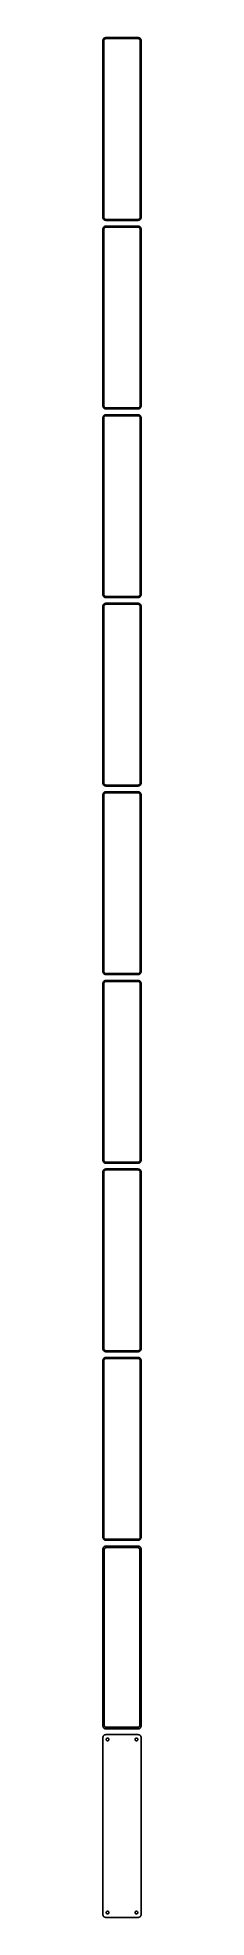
# Model space of a CAD drawing. Header units: metres. Extents: x -30 to 30, y 2798 to 5728.
import ezdxf

# ---------------------------------------------------------------- set-up
doc = ezdxf.new("R2010")
doc.units = ezdxf.units.M

msp = doc.modelspace()

# ---------------------------------------------------------------- linework, layer by layer
for p, q in [((-29.9606, 5724.13), (-30, 5723.5)), ((-30, 5723.5), (-30, 5448.5)), ((-29.8429, 5724.74), (-29.9606, 5724.13)), ((-29.6489, 5725.34), (-29.8429, 5724.74)), ((-29.3815, 5725.91), (-29.6489, 5725.34)), ((-29.0451, 5726.44), (-29.3815, 5725.91)), ((-28.6448, 5726.92), (-29.0451, 5726.44)), ((-28.1871, 5727.35), (-28.6448, 5726.92)), ((-28.5, 5723), (-28.4684, 5723.5)), ((-28.5, 5449), (-28.5, 5723)), ((-28.4684, 5723.5), (-28.3743, 5723.99)), ((-28.3743, 5723.99), (-28.2191, 5724.47)), ((-28.2191, 5724.47), (-28.0052, 5724.93)), ((-27.6791, 5727.72), (-28.1871, 5727.35)), ((-28.0052, 5724.93), (-27.7361, 5725.35)), ((-27.7361, 5725.35), (-27.4159, 5725.74)), ((-27.1289, 5728.02), (-27.6791, 5727.72)), ((-27.4159, 5725.74), (-27.0497, 5726.08)), ((-26.5451, 5728.26), (-27.1289, 5728.02)), ((-27.0497, 5726.08), (-26.6433, 5726.38)), ((-26.6433, 5726.38), (-26.2031, 5726.62)), ((-25.9369, 5728.41), (-26.5451, 5728.26)), ((-26.2031, 5726.62), (-25.7361, 5726.8)), ((-25.3139, 5728.49), (-25.9369, 5728.41)), ((-25.7361, 5726.8), (-25.2495, 5726.93)), ((25.3139, 5728.49), (-25.3139, 5728.49)), ((-25.2495, 5726.93), (-24.7512, 5726.99)), ((-24.7512, 5726.99), (24.7512, 5726.99)), ((24.7512, 5726.99), (25.2495, 5726.93)), ((25.2495, 5726.93), (25.7361, 5726.8)), ((25.9369, 5728.41), (25.3139, 5728.49)), ((25.7361, 5726.8), (26.2031, 5726.62)), ((26.5451, 5728.26), (25.9369, 5728.41)), ((26.2031, 5726.62), (26.6433, 5726.38)), ((27.1289, 5728.02), (26.5451, 5728.26)), ((26.6433, 5726.38), (27.0497, 5726.08)), ((27.0497, 5726.08), (27.4159, 5725.74)), ((27.6791, 5727.72), (27.1289, 5728.02)), ((27.4159, 5725.74), (27.7361, 5725.35)), ((28.1871, 5727.35), (27.6791, 5727.72)), ((27.7361, 5725.35), (28.0052, 5724.93)), ((28.0052, 5724.93), (28.2191, 5724.47)), ((28.6448, 5726.92), (28.1871, 5727.35)), ((28.2191, 5724.47), (28.3743, 5723.99)), ((28.3743, 5723.99), (28.4684, 5723.5)), ((28.4684, 5723.5), (28.5, 5723)), ((28.5, 5723), (28.5, 5449)), ((29.0451, 5726.44), (28.6448, 5726.92)), ((29.3815, 5725.91), (29.0451, 5726.44)), ((29.6489, 5725.34), (29.3815, 5725.91)), ((29.8429, 5724.74), (29.6489, 5725.34)), ((29.9606, 5724.13), (29.8429, 5724.74)), ((30, 5723.5), (29.9606, 5724.13)), ((30, 5448.5), (30, 5723.5)), ((-30, 5448.5), (-29.9606, 5447.87)), ((-29.9606, 5430.13), (-30, 5429.5)), ((-30, 5429.5), (-30, 5154.5)), ((-29.9606, 5447.87), (-29.8429, 5447.26)), ((-29.8429, 5430.74), (-29.9606, 5430.13)), ((-29.8429, 5447.26), (-29.6489, 5446.66)), ((-29.6489, 5431.34), (-29.8429, 5430.74)), ((-29.6489, 5446.66), (-29.3815, 5446.09)), ((-29.3815, 5431.91), (-29.6489, 5431.34)), ((-29.3815, 5446.09), (-29.0451, 5445.56)), ((-29.0451, 5432.44), (-29.3815, 5431.91)), ((-29.0451, 5445.56), (-28.6448, 5445.08)), ((-28.6448, 5432.92), (-29.0451, 5432.44)), ((-28.6448, 5445.08), (-28.1871, 5444.65)), ((-28.1871, 5433.35), (-28.6448, 5432.92)), ((-28.4684, 5448.5), (-28.5, 5449)), ((-28.5, 5429), (-28.4684, 5429.5)), ((-28.5, 5155), (-28.5, 5429)), ((-28.3743, 5448.01), (-28.4684, 5448.5)), ((-28.4684, 5429.5), (-28.3743, 5429.99)), ((-28.2191, 5447.53), (-28.3743, 5448.01)), ((-28.3743, 5429.99), (-28.2191, 5430.47)), ((-28.0052, 5447.07), (-28.2191, 5447.53)), ((-28.2191, 5430.47), (-28.0052, 5430.93)), ((-28.1871, 5444.65), (-27.6791, 5444.28)), ((-27.6791, 5433.72), (-28.1871, 5433.35)), ((-27.7361, 5446.65), (-28.0052, 5447.07)), ((-28.0052, 5430.93), (-27.7361, 5431.35)), ((-27.4159, 5446.26), (-27.7361, 5446.65)), ((-27.7361, 5431.35), (-27.4159, 5431.74)), ((-27.6791, 5444.28), (-27.1289, 5443.98)), ((-27.1289, 5434.02), (-27.6791, 5433.72)), ((-27.0497, 5445.92), (-27.4159, 5446.26)), ((-27.4159, 5431.74), (-27.0497, 5432.08)), ((-27.1289, 5443.98), (-26.5451, 5443.74)), ((-26.5451, 5434.26), (-27.1289, 5434.02)), ((-26.6433, 5445.62), (-27.0497, 5445.92)), ((-27.0497, 5432.08), (-26.6433, 5432.38)), ((-26.2031, 5445.38), (-26.6433, 5445.62)), ((-26.6433, 5432.38), (-26.2031, 5432.62)), ((-26.5451, 5443.74), (-25.9369, 5443.59)), ((-25.9369, 5434.41), (-26.5451, 5434.26)), ((-25.7361, 5445.2), (-26.2031, 5445.38)), ((-26.2031, 5432.62), (-25.7361, 5432.8)), ((-25.9369, 5443.59), (-25.3139, 5443.51)), ((-25.3139, 5434.49), (-25.9369, 5434.41)), ((-25.2495, 5445.07), (-25.7361, 5445.2)), ((-25.7361, 5432.8), (-25.2495, 5432.93)), ((-25.3139, 5443.51), (25.3139, 5443.51)), ((25.3139, 5434.49), (-25.3139, 5434.49)), ((-24.7512, 5445.01), (-25.2495, 5445.07)), ((-25.2495, 5432.93), (-24.7512, 5432.99)), ((24.7512, 5445.01), (-24.7512, 5445.01)), ((-24.7512, 5432.99), (24.7512, 5432.99)), ((25.2495, 5445.07), (24.7512, 5445.01)), ((24.7512, 5432.99), (25.2495, 5432.93)), ((25.7361, 5445.2), (25.2495, 5445.07)), ((25.2495, 5432.93), (25.7361, 5432.8)), ((25.3139, 5443.51), (25.9369, 5443.59)), ((25.9369, 5434.41), (25.3139, 5434.49)), ((26.2031, 5445.38), (25.7361, 5445.2)), ((25.7361, 5432.8), (26.2031, 5432.62)), ((25.9369, 5443.59), (26.5451, 5443.74)), ((26.5451, 5434.26), (25.9369, 5434.41)), ((26.6433, 5445.62), (26.2031, 5445.38)), ((26.2031, 5432.62), (26.6433, 5432.38)), ((26.5451, 5443.74), (27.1289, 5443.98)), ((27.1289, 5434.02), (26.5451, 5434.26)), ((27.0497, 5445.92), (26.6433, 5445.62)), ((26.6433, 5432.38), (27.0497, 5432.08)), ((27.4159, 5446.26), (27.0497, 5445.92)), ((27.0497, 5432.08), (27.4159, 5431.74)), ((27.1289, 5443.98), (27.6791, 5444.28)), ((27.6791, 5433.72), (27.1289, 5434.02)), ((27.7361, 5446.65), (27.4159, 5446.26)), ((27.4159, 5431.74), (27.7361, 5431.35)), ((27.6791, 5444.28), (28.1871, 5444.65)), ((28.1871, 5433.35), (27.6791, 5433.72)), ((28.0052, 5447.07), (27.7361, 5446.65)), ((27.7361, 5431.35), (28.0052, 5430.93)), ((28.2191, 5447.53), (28.0052, 5447.07)), ((28.0052, 5430.93), (28.2191, 5430.47)), ((28.1871, 5444.65), (28.6448, 5445.08)), ((28.6448, 5432.92), (28.1871, 5433.35)), ((28.3743, 5448.01), (28.2191, 5447.53)), ((28.2191, 5430.47), (28.3743, 5429.99)), ((28.4684, 5448.5), (28.3743, 5448.01)), ((28.3743, 5429.99), (28.4684, 5429.5)), ((28.5, 5449), (28.4684, 5448.5)), ((28.4684, 5429.5), (28.5, 5429)), ((28.5, 5429), (28.5, 5155)), ((28.6448, 5445.08), (29.0451, 5445.56)), ((29.0451, 5432.44), (28.6448, 5432.92)), ((29.0451, 5445.56), (29.3815, 5446.09)), ((29.3815, 5431.91), (29.0451, 5432.44)), ((29.3815, 5446.09), (29.6489, 5446.66)), ((29.6489, 5431.34), (29.3815, 5431.91)), ((29.6489, 5446.66), (29.8429, 5447.26)), ((29.8429, 5430.74), (29.6489, 5431.34)), ((29.8429, 5447.26), (29.9606, 5447.87)), ((29.9606, 5430.13), (29.8429, 5430.74)), ((29.9606, 5447.87), (30, 5448.5)), ((30, 5429.5), (29.9606, 5430.13)), ((30, 5154.5), (30, 5429.5)), ((-30, 5154.5), (-29.9606, 5153.87)), ((-29.9606, 5136.13), (-30, 5135.5)), ((-30, 5135.5), (-30, 4860.5)), ((-29.9606, 5153.87), (-29.8429, 5153.26)), ((-29.8429, 5136.74), (-29.9606, 5136.13)), ((-29.8429, 5153.26), (-29.6489, 5152.66)), ((-29.6489, 5137.34), (-29.8429, 5136.74)), ((-29.6489, 5152.66), (-29.3815, 5152.09)), ((-29.3815, 5137.91), (-29.6489, 5137.34)), ((-29.3815, 5152.09), (-29.0451, 5151.56)), ((-29.0451, 5138.44), (-29.3815, 5137.91)), ((-29.0451, 5151.56), (-28.6448, 5151.08)), ((-28.6448, 5138.92), (-29.0451, 5138.44)), ((-28.6448, 5151.08), (-28.1871, 5150.65)), ((-28.1871, 5139.35), (-28.6448, 5138.92)), ((-28.4684, 5154.5), (-28.5, 5155)), ((-28.5, 5135), (-28.4684, 5135.5)), ((-28.5, 4861), (-28.5, 5135)), ((-28.3743, 5154.01), (-28.4684, 5154.5)), ((-28.4684, 5135.5), (-28.3743, 5135.99)), ((-28.2191, 5153.53), (-28.3743, 5154.01)), ((-28.3743, 5135.99), (-28.2191, 5136.47)), ((-28.0052, 5153.07), (-28.2191, 5153.53)), ((-28.2191, 5136.47), (-28.0052, 5136.93)), ((-28.1871, 5150.65), (-27.6791, 5150.28)), ((-27.6791, 5139.72), (-28.1871, 5139.35)), ((-27.7361, 5152.65), (-28.0052, 5153.07)), ((-28.0052, 5136.93), (-27.7361, 5137.35)), ((-27.4159, 5152.26), (-27.7361, 5152.65)), ((-27.7361, 5137.35), (-27.4159, 5137.74)), ((-27.6791, 5150.28), (-27.1289, 5149.98)), ((-27.1289, 5140.02), (-27.6791, 5139.72)), ((-27.0497, 5151.92), (-27.4159, 5152.26)), ((-27.4159, 5137.74), (-27.0497, 5138.08)), ((-27.1289, 5149.98), (-26.5451, 5149.74)), ((-26.5451, 5140.26), (-27.1289, 5140.02)), ((-26.6433, 5151.62), (-27.0497, 5151.92)), ((-27.0497, 5138.08), (-26.6433, 5138.38)), ((-26.2031, 5151.38), (-26.6433, 5151.62)), ((-26.6433, 5138.38), (-26.2031, 5138.62)), ((-26.5451, 5149.74), (-25.9369, 5149.59)), ((-25.9369, 5140.41), (-26.5451, 5140.26)), ((-25.7361, 5151.2), (-26.2031, 5151.38)), ((-26.2031, 5138.62), (-25.7361, 5138.8)), ((-25.9369, 5149.59), (-25.3139, 5149.51)), ((-25.3139, 5140.49), (-25.9369, 5140.41)), ((-25.2495, 5151.07), (-25.7361, 5151.2)), ((-25.7361, 5138.8), (-25.2495, 5138.93)), ((-25.3139, 5149.51), (25.3139, 5149.51)), ((25.3139, 5140.49), (-25.3139, 5140.49)), ((-24.7512, 5151.01), (-25.2495, 5151.07)), ((-25.2495, 5138.93), (-24.7512, 5138.99)), ((24.7512, 5151.01), (-24.7512, 5151.01)), ((-24.7512, 5138.99), (24.7512, 5138.99)), ((25.2495, 5151.07), (24.7512, 5151.01)), ((24.7512, 5138.99), (25.2495, 5138.93)), ((25.7361, 5151.2), (25.2495, 5151.07)), ((25.2495, 5138.93), (25.7361, 5138.8)), ((25.3139, 5149.51), (25.9369, 5149.59)), ((25.9369, 5140.41), (25.3139, 5140.49)), ((26.2031, 5151.38), (25.7361, 5151.2)), ((25.7361, 5138.8), (26.2031, 5138.62)), ((25.9369, 5149.59), (26.5451, 5149.74)), ((26.5451, 5140.26), (25.9369, 5140.41)), ((26.6433, 5151.62), (26.2031, 5151.38)), ((26.2031, 5138.62), (26.6433, 5138.38)), ((26.5451, 5149.74), (27.1289, 5149.98)), ((27.1289, 5140.02), (26.5451, 5140.26)), ((27.0497, 5151.92), (26.6433, 5151.62)), ((26.6433, 5138.38), (27.0497, 5138.08)), ((27.4159, 5152.26), (27.0497, 5151.92)), ((27.0497, 5138.08), (27.4159, 5137.74)), ((27.1289, 5149.98), (27.6791, 5150.28)), ((27.6791, 5139.72), (27.1289, 5140.02)), ((27.7361, 5152.65), (27.4159, 5152.26)), ((27.4159, 5137.74), (27.7361, 5137.35)), ((27.6791, 5150.28), (28.1871, 5150.65)), ((28.1871, 5139.35), (27.6791, 5139.72)), ((28.0052, 5153.07), (27.7361, 5152.65)), ((27.7361, 5137.35), (28.0052, 5136.93)), ((28.2191, 5153.53), (28.0052, 5153.07)), ((28.0052, 5136.93), (28.2191, 5136.47)), ((28.1871, 5150.65), (28.6448, 5151.08)), ((28.6448, 5138.92), (28.1871, 5139.35)), ((28.3743, 5154.01), (28.2191, 5153.53)), ((28.2191, 5136.47), (28.3743, 5135.99)), ((28.4684, 5154.5), (28.3743, 5154.01)), ((28.3743, 5135.99), (28.4684, 5135.5)), ((28.5, 5155), (28.4684, 5154.5)), ((28.4684, 5135.5), (28.5, 5135)), ((28.5, 5135), (28.5, 4861)), ((28.6448, 5151.08), (29.0451, 5151.56)), ((29.0451, 5138.44), (28.6448, 5138.92)), ((29.0451, 5151.56), (29.3815, 5152.09)), ((29.3815, 5137.91), (29.0451, 5138.44)), ((29.3815, 5152.09), (29.6489, 5152.66)), ((29.6489, 5137.34), (29.3815, 5137.91)), ((29.6489, 5152.66), (29.8429, 5153.26)), ((29.8429, 5136.74), (29.6489, 5137.34)), ((29.8429, 5153.26), (29.9606, 5153.87)), ((29.9606, 5136.13), (29.8429, 5136.74)), ((29.9606, 5153.87), (30, 5154.5)), ((30, 5135.5), (29.9606, 5136.13)), ((30, 4860.5), (30, 5135.5)), ((-30, 4860.5), (-29.9606, 4859.87)), ((-29.9606, 4842.13), (-30, 4841.5)), ((-30, 4841.5), (-30, 4566.5)), ((-29.9606, 4859.87), (-29.8429, 4859.26)), ((-29.8429, 4842.74), (-29.9606, 4842.13)), ((-29.8429, 4859.26), (-29.6489, 4858.66)), ((-29.6489, 4843.34), (-29.8429, 4842.74)), ((-29.6489, 4858.66), (-29.3815, 4858.09)), ((-29.3815, 4843.91), (-29.6489, 4843.34)), ((-29.3815, 4858.09), (-29.0451, 4857.56)), ((-29.0451, 4844.44), (-29.3815, 4843.91)), ((-29.0451, 4857.56), (-28.6448, 4857.08)), ((-28.6448, 4844.92), (-29.0451, 4844.44)), ((-28.6448, 4857.08), (-28.1871, 4856.65)), ((-28.1871, 4845.35), (-28.6448, 4844.92)), ((-28.4684, 4860.5), (-28.5, 4861)), ((-28.5, 4841), (-28.4684, 4841.5)), ((-28.5, 4567), (-28.5, 4841)), ((-28.3743, 4860.01), (-28.4684, 4860.5)), ((-28.4684, 4841.5), (-28.3743, 4841.99)), ((-28.2191, 4859.53), (-28.3743, 4860.01)), ((-28.3743, 4841.99), (-28.2191, 4842.47)), ((-28.0052, 4859.07), (-28.2191, 4859.53)), ((-28.2191, 4842.47), (-28.0052, 4842.93)), ((-28.1871, 4856.65), (-27.6791, 4856.28)), ((-27.6791, 4845.72), (-28.1871, 4845.35)), ((-27.7361, 4858.65), (-28.0052, 4859.07)), ((-28.0052, 4842.93), (-27.7361, 4843.35)), ((-27.4159, 4858.26), (-27.7361, 4858.65)), ((-27.7361, 4843.35), (-27.4159, 4843.74)), ((-27.6791, 4856.28), (-27.1289, 4855.98)), ((-27.1289, 4846.02), (-27.6791, 4845.72)), ((-27.0497, 4857.92), (-27.4159, 4858.26)), ((-27.4159, 4843.74), (-27.0497, 4844.08)), ((-27.1289, 4855.98), (-26.5451, 4855.74)), ((-26.5451, 4846.26), (-27.1289, 4846.02)), ((-26.6433, 4857.62), (-27.0497, 4857.92)), ((-27.0497, 4844.08), (-26.6433, 4844.38)), ((-26.2031, 4857.38), (-26.6433, 4857.62)), ((-26.6433, 4844.38), (-26.2031, 4844.62)), ((-26.5451, 4855.74), (-25.9369, 4855.59)), ((-25.9369, 4846.41), (-26.5451, 4846.26)), ((-25.7361, 4857.2), (-26.2031, 4857.38)), ((-26.2031, 4844.62), (-25.7361, 4844.8)), ((-25.9369, 4855.59), (-25.3139, 4855.51)), ((-25.3139, 4846.49), (-25.9369, 4846.41)), ((-25.2495, 4857.07), (-25.7361, 4857.2)), ((-25.7361, 4844.8), (-25.2495, 4844.93)), ((-25.3139, 4855.51), (25.3139, 4855.51)), ((25.3139, 4846.49), (-25.3139, 4846.49)), ((-24.7512, 4857.01), (-25.2495, 4857.07)), ((-25.2495, 4844.93), (-24.7512, 4844.99)), ((24.7512, 4857.01), (-24.7512, 4857.01)), ((-24.7512, 4844.99), (24.7512, 4844.99)), ((25.2495, 4857.07), (24.7512, 4857.01)), ((24.7512, 4844.99), (25.2495, 4844.93)), ((25.7361, 4857.2), (25.2495, 4857.07)), ((25.2495, 4844.93), (25.7361, 4844.8)), ((25.3139, 4855.51), (25.9369, 4855.59)), ((25.9369, 4846.41), (25.3139, 4846.49)), ((26.2031, 4857.38), (25.7361, 4857.2)), ((25.7361, 4844.8), (26.2031, 4844.62)), ((25.9369, 4855.59), (26.5451, 4855.74)), ((26.5451, 4846.26), (25.9369, 4846.41)), ((26.6433, 4857.62), (26.2031, 4857.38)), ((26.2031, 4844.62), (26.6433, 4844.38)), ((26.5451, 4855.74), (27.1289, 4855.98)), ((27.1289, 4846.02), (26.5451, 4846.26)), ((27.0497, 4857.92), (26.6433, 4857.62)), ((26.6433, 4844.38), (27.0497, 4844.08)), ((27.4159, 4858.26), (27.0497, 4857.92)), ((27.0497, 4844.08), (27.4159, 4843.74)), ((27.1289, 4855.98), (27.6791, 4856.28)), ((27.6791, 4845.72), (27.1289, 4846.02)), ((27.7361, 4858.65), (27.4159, 4858.26)), ((27.4159, 4843.74), (27.7361, 4843.35)), ((27.6791, 4856.28), (28.1871, 4856.65)), ((28.1871, 4845.35), (27.6791, 4845.72)), ((28.0052, 4859.07), (27.7361, 4858.65)), ((27.7361, 4843.35), (28.0052, 4842.93)), ((28.2191, 4859.53), (28.0052, 4859.07)), ((28.0052, 4842.93), (28.2191, 4842.47)), ((28.1871, 4856.65), (28.6448, 4857.08)), ((28.6448, 4844.92), (28.1871, 4845.35)), ((28.3743, 4860.01), (28.2191, 4859.53)), ((28.2191, 4842.47), (28.3743, 4841.99)), ((28.4684, 4860.5), (28.3743, 4860.01)), ((28.3743, 4841.99), (28.4684, 4841.5)), ((28.5, 4861), (28.4684, 4860.5)), ((28.4684, 4841.5), (28.5, 4841)), ((28.5, 4841), (28.5, 4567)), ((28.6448, 4857.08), (29.0451, 4857.56)), ((29.0451, 4844.44), (28.6448, 4844.92)), ((29.0451, 4857.56), (29.3815, 4858.09)), ((29.3815, 4843.91), (29.0451, 4844.44)), ((29.3815, 4858.09), (29.6489, 4858.66)), ((29.6489, 4843.34), (29.3815, 4843.91)), ((29.6489, 4858.66), (29.8429, 4859.26)), ((29.8429, 4842.74), (29.6489, 4843.34)), ((29.8429, 4859.26), (29.9606, 4859.87)), ((29.9606, 4842.13), (29.8429, 4842.74)), ((29.9606, 4859.87), (30, 4860.5)), ((30, 4841.5), (29.9606, 4842.13)), ((30, 4566.5), (30, 4841.5)), ((-30, 4566.5), (-29.9606, 4565.87)), ((-29.9606, 4548.13), (-30, 4547.5)), ((-30, 4547.5), (-30, 4272.5)), ((-29.9606, 4565.87), (-29.8429, 4565.26)), ((-29.8429, 4548.74), (-29.9606, 4548.13)), ((-29.8429, 4565.26), (-29.6489, 4564.66)), ((-29.6489, 4549.34), (-29.8429, 4548.74)), ((-29.6489, 4564.66), (-29.3815, 4564.09)), ((-29.3815, 4549.91), (-29.6489, 4549.34)), ((-29.3815, 4564.09), (-29.0451, 4563.56)), ((-29.0451, 4550.44), (-29.3815, 4549.91)), ((-29.0451, 4563.56), (-28.6448, 4563.08)), ((-28.6448, 4550.92), (-29.0451, 4550.44)), ((-28.6448, 4563.08), (-28.1871, 4562.65)), ((-28.1871, 4551.35), (-28.6448, 4550.92)), ((-28.4684, 4566.5), (-28.5, 4567)), ((-28.5, 4547), (-28.4684, 4547.5)), ((-28.5, 4273), (-28.5, 4547)), ((-28.3743, 4566.01), (-28.4684, 4566.5)), ((-28.4684, 4547.5), (-28.3743, 4547.99)), ((-28.2191, 4565.53), (-28.3743, 4566.01)), ((-28.3743, 4547.99), (-28.2191, 4548.47)), ((-28.0052, 4565.07), (-28.2191, 4565.53)), ((-28.2191, 4548.47), (-28.0052, 4548.93)), ((-28.1871, 4562.65), (-27.6791, 4562.28)), ((-27.6791, 4551.72), (-28.1871, 4551.35)), ((-27.7361, 4564.65), (-28.0052, 4565.07)), ((-28.0052, 4548.93), (-27.7361, 4549.35)), ((-27.4159, 4564.26), (-27.7361, 4564.65)), ((-27.7361, 4549.35), (-27.4159, 4549.74)), ((-27.6791, 4562.28), (-27.1289, 4561.98)), ((-27.1289, 4552.02), (-27.6791, 4551.72)), ((-27.0497, 4563.92), (-27.4159, 4564.26)), ((-27.4159, 4549.74), (-27.0497, 4550.08)), ((-27.1289, 4561.98), (-26.5451, 4561.74)), ((-26.5451, 4552.26), (-27.1289, 4552.02)), ((-26.6433, 4563.62), (-27.0497, 4563.92)), ((-27.0497, 4550.08), (-26.6433, 4550.38)), ((-26.2031, 4563.38), (-26.6433, 4563.62)), ((-26.6433, 4550.38), (-26.2031, 4550.62)), ((-26.5451, 4561.74), (-25.9369, 4561.59)), ((-25.9369, 4552.41), (-26.5451, 4552.26)), ((-25.7361, 4563.2), (-26.2031, 4563.38)), ((-26.2031, 4550.62), (-25.7361, 4550.8)), ((-25.9369, 4561.59), (-25.3139, 4561.51)), ((-25.3139, 4552.49), (-25.9369, 4552.41)), ((-25.2495, 4563.07), (-25.7361, 4563.2)), ((-25.7361, 4550.8), (-25.2495, 4550.93)), ((-25.3139, 4561.51), (25.3139, 4561.51)), ((25.3139, 4552.49), (-25.3139, 4552.49)), ((-24.7512, 4563.01), (-25.2495, 4563.07)), ((-25.2495, 4550.93), (-24.7512, 4550.99)), ((24.7512, 4563.01), (-24.7512, 4563.01)), ((-24.7512, 4550.99), (24.7512, 4550.99)), ((25.2495, 4563.07), (24.7512, 4563.01)), ((24.7512, 4550.99), (25.2495, 4550.93)), ((25.7361, 4563.2), (25.2495, 4563.07)), ((25.2495, 4550.93), (25.7361, 4550.8)), ((25.3139, 4561.51), (25.9369, 4561.59)), ((25.9369, 4552.41), (25.3139, 4552.49)), ((26.2031, 4563.38), (25.7361, 4563.2)), ((25.7361, 4550.8), (26.2031, 4550.62)), ((25.9369, 4561.59), (26.5451, 4561.74)), ((26.5451, 4552.26), (25.9369, 4552.41)), ((26.6433, 4563.62), (26.2031, 4563.38)), ((26.2031, 4550.62), (26.6433, 4550.38)), ((26.5451, 4561.74), (27.1289, 4561.98)), ((27.1289, 4552.02), (26.5451, 4552.26)), ((27.0497, 4563.92), (26.6433, 4563.62)), ((26.6433, 4550.38), (27.0497, 4550.08)), ((27.4159, 4564.26), (27.0497, 4563.92)), ((27.0497, 4550.08), (27.4159, 4549.74)), ((27.1289, 4561.98), (27.6791, 4562.28)), ((27.6791, 4551.72), (27.1289, 4552.02)), ((27.7361, 4564.65), (27.4159, 4564.26)), ((27.4159, 4549.74), (27.7361, 4549.35)), ((27.6791, 4562.28), (28.1871, 4562.65)), ((28.1871, 4551.35), (27.6791, 4551.72)), ((28.0052, 4565.07), (27.7361, 4564.65)), ((27.7361, 4549.35), (28.0052, 4548.93)), ((28.2191, 4565.53), (28.0052, 4565.07)), ((28.0052, 4548.93), (28.2191, 4548.47)), ((28.1871, 4562.65), (28.6448, 4563.08)), ((28.6448, 4550.92), (28.1871, 4551.35)), ((28.3743, 4566.01), (28.2191, 4565.53)), ((28.2191, 4548.47), (28.3743, 4547.99)), ((28.4684, 4566.5), (28.3743, 4566.01)), ((28.3743, 4547.99), (28.4684, 4547.5)), ((28.5, 4567), (28.4684, 4566.5)), ((28.4684, 4547.5), (28.5, 4547)), ((28.5, 4547), (28.5, 4273)), ((28.6448, 4563.08), (29.0451, 4563.56)), ((29.0451, 4550.44), (28.6448, 4550.92)), ((29.0451, 4563.56), (29.3815, 4564.09)), ((29.3815, 4549.91), (29.0451, 4550.44)), ((29.3815, 4564.09), (29.6489, 4564.66)), ((29.6489, 4549.34), (29.3815, 4549.91)), ((29.6489, 4564.66), (29.8429, 4565.26)), ((29.8429, 4548.74), (29.6489, 4549.34)), ((29.8429, 4565.26), (29.9606, 4565.87)), ((29.9606, 4548.13), (29.8429, 4548.74)), ((29.9606, 4565.87), (30, 4566.5)), ((30, 4547.5), (29.9606, 4548.13)), ((30, 4272.5), (30, 4547.5)), ((-30, 4272.5), (-29.9606, 4271.87)), ((-29.9606, 4254.13), (-30, 4253.5)), ((-30, 4253.5), (-30, 3978.5)), ((-29.9606, 4271.87), (-29.8429, 4271.26)), ((-29.8429, 4254.74), (-29.9606, 4254.13)), ((-29.8429, 4271.26), (-29.6489, 4270.66)), ((-29.6489, 4255.34), (-29.8429, 4254.74)), ((-29.6489, 4270.66), (-29.3815, 4270.09)), ((-29.3815, 4255.91), (-29.6489, 4255.34)), ((-29.3815, 4270.09), (-29.0451, 4269.56)), ((-29.0451, 4256.44), (-29.3815, 4255.91)), ((-29.0451, 4269.56), (-28.6448, 4269.08)), ((-28.6448, 4256.92), (-29.0451, 4256.44)), ((-28.6448, 4269.08), (-28.1871, 4268.65)), ((-28.1871, 4257.35), (-28.6448, 4256.92)), ((-28.4684, 4272.5), (-28.5, 4273)), ((-28.5, 4253), (-28.4684, 4253.5)), ((-28.5, 3979), (-28.5, 4253)), ((-28.3743, 4272.01), (-28.4684, 4272.5)), ((-28.4684, 4253.5), (-28.3743, 4253.99)), ((-28.2191, 4271.53), (-28.3743, 4272.01)), ((-28.3743, 4253.99), (-28.2191, 4254.47)), ((-28.0052, 4271.07), (-28.2191, 4271.53)), ((-28.2191, 4254.47), (-28.0052, 4254.93)), ((-28.1871, 4268.65), (-27.6791, 4268.28)), ((-27.6791, 4257.72), (-28.1871, 4257.35)), ((-27.7361, 4270.65), (-28.0052, 4271.07)), ((-28.0052, 4254.93), (-27.7361, 4255.35)), ((-27.4159, 4270.26), (-27.7361, 4270.65)), ((-27.7361, 4255.35), (-27.4159, 4255.74)), ((-27.6791, 4268.28), (-27.1289, 4267.98)), ((-27.1289, 4258.02), (-27.6791, 4257.72)), ((-27.0497, 4269.92), (-27.4159, 4270.26)), ((-27.4159, 4255.74), (-27.0497, 4256.08)), ((-27.1289, 4267.98), (-26.5451, 4267.74)), ((-26.5451, 4258.26), (-27.1289, 4258.02)), ((-26.6433, 4269.62), (-27.0497, 4269.92)), ((-27.0497, 4256.08), (-26.6433, 4256.38)), ((-26.2031, 4269.38), (-26.6433, 4269.62)), ((-26.6433, 4256.38), (-26.2031, 4256.62)), ((-26.5451, 4267.74), (-25.9369, 4267.59)), ((-25.9369, 4258.41), (-26.5451, 4258.26)), ((-25.7361, 4269.2), (-26.2031, 4269.38)), ((-26.2031, 4256.62), (-25.7361, 4256.8)), ((-25.9369, 4267.59), (-25.3139, 4267.51)), ((-25.3139, 4258.49), (-25.9369, 4258.41)), ((-25.2495, 4269.07), (-25.7361, 4269.2)), ((-25.7361, 4256.8), (-25.2495, 4256.93)), ((-25.3139, 4267.51), (25.3139, 4267.51)), ((25.3139, 4258.49), (-25.3139, 4258.49)), ((-24.7512, 4269.01), (-25.2495, 4269.07)), ((-25.2495, 4256.93), (-24.7512, 4256.99)), ((24.7512, 4269.01), (-24.7512, 4269.01)), ((-24.7512, 4256.99), (24.7512, 4256.99)), ((25.2495, 4269.07), (24.7512, 4269.01)), ((24.7512, 4256.99), (25.2495, 4256.93)), ((25.7361, 4269.2), (25.2495, 4269.07)), ((25.2495, 4256.93), (25.7361, 4256.8)), ((25.3139, 4267.51), (25.9369, 4267.59)), ((25.9369, 4258.41), (25.3139, 4258.49)), ((26.2031, 4269.38), (25.7361, 4269.2)), ((25.7361, 4256.8), (26.2031, 4256.62)), ((25.9369, 4267.59), (26.5451, 4267.74)), ((26.5451, 4258.26), (25.9369, 4258.41)), ((26.6433, 4269.62), (26.2031, 4269.38)), ((26.2031, 4256.62), (26.6433, 4256.38)), ((26.5451, 4267.74), (27.1289, 4267.98)), ((27.1289, 4258.02), (26.5451, 4258.26)), ((27.0497, 4269.92), (26.6433, 4269.62)), ((26.6433, 4256.38), (27.0497, 4256.08)), ((27.4159, 4270.26), (27.0497, 4269.92)), ((27.0497, 4256.08), (27.4159, 4255.74)), ((27.1289, 4267.98), (27.6791, 4268.28)), ((27.6791, 4257.72), (27.1289, 4258.02)), ((27.7361, 4270.65), (27.4159, 4270.26)), ((27.4159, 4255.74), (27.7361, 4255.35)), ((27.6791, 4268.28), (28.1871, 4268.65)), ((28.1871, 4257.35), (27.6791, 4257.72)), ((28.0052, 4271.07), (27.7361, 4270.65)), ((27.7361, 4255.35), (28.0052, 4254.93)), ((28.2191, 4271.53), (28.0052, 4271.07)), ((28.0052, 4254.93), (28.2191, 4254.47)), ((28.1871, 4268.65), (28.6448, 4269.08)), ((28.6448, 4256.92), (28.1871, 4257.35)), ((28.3743, 4272.01), (28.2191, 4271.53)), ((28.2191, 4254.47), (28.3743, 4253.99)), ((28.4684, 4272.5), (28.3743, 4272.01)), ((28.3743, 4253.99), (28.4684, 4253.5)), ((28.5, 4273), (28.4684, 4272.5)), ((28.4684, 4253.5), (28.5, 4253)), ((28.5, 4253), (28.5, 3979)), ((28.6448, 4269.08), (29.0451, 4269.56)), ((29.0451, 4256.44), (28.6448, 4256.92)), ((29.0451, 4269.56), (29.3815, 4270.09)), ((29.3815, 4255.91), (29.0451, 4256.44)), ((29.3815, 4270.09), (29.6489, 4270.66)), ((29.6489, 4255.34), (29.3815, 4255.91)), ((29.6489, 4270.66), (29.8429, 4271.26)), ((29.8429, 4254.74), (29.6489, 4255.34)), ((29.8429, 4271.26), (29.9606, 4271.87)), ((29.9606, 4254.13), (29.8429, 4254.74)), ((29.9606, 4271.87), (30, 4272.5)), ((30, 4253.5), (29.9606, 4254.13)), ((30, 3978.5), (30, 4253.5)), ((-30, 3978.5), (-29.9606, 3977.87)), ((-29.9606, 3960.13), (-30, 3959.5)), ((-30, 3959.5), (-30, 3684.5)), ((-29.9606, 3977.87), (-29.8429, 3977.26)), ((-29.8429, 3960.74), (-29.9606, 3960.13)), ((-29.8429, 3977.26), (-29.6489, 3976.66)), ((-29.6489, 3961.34), (-29.8429, 3960.74)), ((-29.6489, 3976.66), (-29.3815, 3976.09)), ((-29.3815, 3961.91), (-29.6489, 3961.34)), ((-29.3815, 3976.09), (-29.0451, 3975.56)), ((-29.0451, 3962.44), (-29.3815, 3961.91)), ((-29.0451, 3975.56), (-28.6448, 3975.08)), ((-28.6448, 3962.92), (-29.0451, 3962.44)), ((-28.6448, 3975.08), (-28.1871, 3974.65)), ((-28.1871, 3963.35), (-28.6448, 3962.92)), ((-28.4684, 3978.5), (-28.5, 3979)), ((-28.5, 3959), (-28.4684, 3959.5)), ((-28.5, 3685), (-28.5, 3959)), ((-28.3743, 3978.01), (-28.4684, 3978.5)), ((-28.4684, 3959.5), (-28.3743, 3959.99)), ((-28.2191, 3977.53), (-28.3743, 3978.01)), ((-28.3743, 3959.99), (-28.2191, 3960.47)), ((-28.0052, 3977.07), (-28.2191, 3977.53)), ((-28.2191, 3960.47), (-28.0052, 3960.93)), ((-28.1871, 3974.65), (-27.6791, 3974.28)), ((-27.6791, 3963.72), (-28.1871, 3963.35)), ((-27.7361, 3976.65), (-28.0052, 3977.07)), ((-28.0052, 3960.93), (-27.7361, 3961.35)), ((-27.4159, 3976.26), (-27.7361, 3976.65)), ((-27.7361, 3961.35), (-27.4159, 3961.74)), ((-27.6791, 3974.28), (-27.1289, 3973.98)), ((-27.1289, 3964.02), (-27.6791, 3963.72)), ((-27.0497, 3975.92), (-27.4159, 3976.26)), ((-27.4159, 3961.74), (-27.0497, 3962.08)), ((-27.1289, 3973.98), (-26.5451, 3973.74)), ((-26.5451, 3964.26), (-27.1289, 3964.02)), ((-26.6433, 3975.62), (-27.0497, 3975.92)), ((-27.0497, 3962.08), (-26.6433, 3962.38)), ((-26.2031, 3975.38), (-26.6433, 3975.62)), ((-26.6433, 3962.38), (-26.2031, 3962.62)), ((-26.5451, 3973.74), (-25.9369, 3973.59)), ((-25.9369, 3964.41), (-26.5451, 3964.26)), ((-25.7361, 3975.2), (-26.2031, 3975.38)), ((-26.2031, 3962.62), (-25.7361, 3962.8)), ((-25.9369, 3973.59), (-25.3139, 3973.51)), ((-25.3139, 3964.49), (-25.9369, 3964.41)), ((-25.2495, 3975.07), (-25.7361, 3975.2)), ((-25.7361, 3962.8), (-25.2495, 3962.93)), ((-25.3139, 3973.51), (25.3139, 3973.51)), ((25.3139, 3964.49), (-25.3139, 3964.49)), ((-24.7512, 3975.01), (-25.2495, 3975.07)), ((-25.2495, 3962.93), (-24.7512, 3962.99)), ((24.7512, 3975.01), (-24.7512, 3975.01)), ((-24.7512, 3962.99), (24.7512, 3962.99)), ((25.2495, 3975.07), (24.7512, 3975.01)), ((24.7512, 3962.99), (25.2495, 3962.93)), ((25.7361, 3975.2), (25.2495, 3975.07)), ((25.2495, 3962.93), (25.7361, 3962.8)), ((25.3139, 3973.51), (25.9369, 3973.59)), ((25.9369, 3964.41), (25.3139, 3964.49)), ((26.2031, 3975.38), (25.7361, 3975.2)), ((25.7361, 3962.8), (26.2031, 3962.62)), ((25.9369, 3973.59), (26.5451, 3973.74)), ((26.5451, 3964.26), (25.9369, 3964.41)), ((26.6433, 3975.62), (26.2031, 3975.38)), ((26.2031, 3962.62), (26.6433, 3962.38)), ((26.5451, 3973.74), (27.1289, 3973.98)), ((27.1289, 3964.02), (26.5451, 3964.26)), ((27.0497, 3975.92), (26.6433, 3975.62)), ((26.6433, 3962.38), (27.0497, 3962.08)), ((27.4159, 3976.26), (27.0497, 3975.92)), ((27.0497, 3962.08), (27.4159, 3961.74)), ((27.1289, 3973.98), (27.6791, 3974.28)), ((27.6791, 3963.72), (27.1289, 3964.02)), ((27.7361, 3976.65), (27.4159, 3976.26)), ((27.4159, 3961.74), (27.7361, 3961.35)), ((27.6791, 3974.28), (28.1871, 3974.65)), ((28.1871, 3963.35), (27.6791, 3963.72)), ((28.0052, 3977.07), (27.7361, 3976.65)), ((27.7361, 3961.35), (28.0052, 3960.93)), ((28.2191, 3977.53), (28.0052, 3977.07)), ((28.0052, 3960.93), (28.2191, 3960.47)), ((28.1871, 3974.65), (28.6448, 3975.08)), ((28.6448, 3962.92), (28.1871, 3963.35)), ((28.3743, 3978.01), (28.2191, 3977.53)), ((28.2191, 3960.47), (28.3743, 3959.99)), ((28.4684, 3978.5), (28.3743, 3978.01)), ((28.3743, 3959.99), (28.4684, 3959.5)), ((28.5, 3979), (28.4684, 3978.5)), ((28.4684, 3959.5), (28.5, 3959)), ((28.5, 3959), (28.5, 3685)), ((28.6448, 3975.08), (29.0451, 3975.56)), ((29.0451, 3962.44), (28.6448, 3962.92)), ((29.0451, 3975.56), (29.3815, 3976.09)), ((29.3815, 3961.91), (29.0451, 3962.44)), ((29.3815, 3976.09), (29.6489, 3976.66)), ((29.6489, 3961.34), (29.3815, 3961.91)), ((29.6489, 3976.66), (29.8429, 3977.26)), ((29.8429, 3960.74), (29.6489, 3961.34)), ((29.8429, 3977.26), (29.9606, 3977.87)), ((29.9606, 3960.13), (29.8429, 3960.74)), ((29.9606, 3977.87), (30, 3978.5)), ((30, 3959.5), (29.9606, 3960.13)), ((30, 3684.5), (30, 3959.5)), ((-30, 3684.5), (-29.9606, 3683.87)), ((-29.9606, 3666.13), (-30, 3665.5)), ((-30, 3665.5), (-30, 3390.5)), ((-29.9606, 3683.87), (-29.8429, 3683.26)), ((-29.8429, 3666.74), (-29.9606, 3666.13)), ((-29.8429, 3683.26), (-29.6489, 3682.66)), ((-29.6489, 3667.34), (-29.8429, 3666.74)), ((-29.6489, 3682.66), (-29.3815, 3682.09)), ((-29.3815, 3667.91), (-29.6489, 3667.34)), ((-29.3815, 3682.09), (-29.0451, 3681.56)), ((-29.0451, 3668.44), (-29.3815, 3667.91)), ((-29.0451, 3681.56), (-28.6448, 3681.08)), ((-28.6448, 3668.92), (-29.0451, 3668.44)), ((-28.6448, 3681.08), (-28.1871, 3680.65)), ((-28.1871, 3669.35), (-28.6448, 3668.92)), ((-28.4684, 3684.5), (-28.5, 3685)), ((-28.5, 3665), (-28.4684, 3665.5)), ((-28.5, 3391), (-28.5, 3665)), ((-28.3743, 3684.01), (-28.4684, 3684.5)), ((-28.4684, 3665.5), (-28.3743, 3665.99)), ((-28.2191, 3683.53), (-28.3743, 3684.01)), ((-28.3743, 3665.99), (-28.2191, 3666.47)), ((-28.0052, 3683.07), (-28.2191, 3683.53)), ((-28.2191, 3666.47), (-28.0052, 3666.93)), ((-28.1871, 3680.65), (-27.6791, 3680.28)), ((-27.6791, 3669.72), (-28.1871, 3669.35)), ((-27.7361, 3682.65), (-28.0052, 3683.07)), ((-28.0052, 3666.93), (-27.7361, 3667.35)), ((-27.4159, 3682.26), (-27.7361, 3682.65)), ((-27.7361, 3667.35), (-27.4159, 3667.74)), ((-27.6791, 3680.28), (-27.1289, 3679.98)), ((-27.1289, 3670.02), (-27.6791, 3669.72)), ((-27.0497, 3681.92), (-27.4159, 3682.26)), ((-27.4159, 3667.74), (-27.0497, 3668.08)), ((-27.1289, 3679.98), (-26.5451, 3679.74)), ((-26.5451, 3670.26), (-27.1289, 3670.02)), ((-26.6433, 3681.62), (-27.0497, 3681.92)), ((-27.0497, 3668.08), (-26.6433, 3668.38)), ((-26.2031, 3681.38), (-26.6433, 3681.62)), ((-26.6433, 3668.38), (-26.2031, 3668.62)), ((-26.5451, 3679.74), (-25.9369, 3679.59)), ((-25.9369, 3670.41), (-26.5451, 3670.26)), ((-25.7361, 3681.2), (-26.2031, 3681.38)), ((-26.2031, 3668.62), (-25.7361, 3668.8)), ((-25.9369, 3679.59), (-25.3139, 3679.51)), ((-25.3139, 3670.49), (-25.9369, 3670.41)), ((-25.2495, 3681.07), (-25.7361, 3681.2)), ((-25.7361, 3668.8), (-25.2495, 3668.93)), ((-25.3139, 3679.51), (25.3139, 3679.51)), ((25.3139, 3670.49), (-25.3139, 3670.49)), ((-24.7512, 3681.01), (-25.2495, 3681.07)), ((-25.2495, 3668.93), (-24.7512, 3668.99)), ((24.7512, 3681.01), (-24.7512, 3681.01)), ((-24.7512, 3668.99), (24.7512, 3668.99)), ((25.2495, 3681.07), (24.7512, 3681.01)), ((24.7512, 3668.99), (25.2495, 3668.93)), ((25.7361, 3681.2), (25.2495, 3681.07)), ((25.2495, 3668.93), (25.7361, 3668.8)), ((25.3139, 3679.51), (25.9369, 3679.59)), ((25.9369, 3670.41), (25.3139, 3670.49)), ((26.2031, 3681.38), (25.7361, 3681.2)), ((25.7361, 3668.8), (26.2031, 3668.62)), ((25.9369, 3679.59), (26.5451, 3679.74)), ((26.5451, 3670.26), (25.9369, 3670.41)), ((26.6433, 3681.62), (26.2031, 3681.38)), ((26.2031, 3668.62), (26.6433, 3668.38)), ((26.5451, 3679.74), (27.1289, 3679.98)), ((27.1289, 3670.02), (26.5451, 3670.26)), ((27.0497, 3681.92), (26.6433, 3681.62)), ((26.6433, 3668.38), (27.0497, 3668.08)), ((27.4159, 3682.26), (27.0497, 3681.92)), ((27.0497, 3668.08), (27.4159, 3667.74)), ((27.1289, 3679.98), (27.6791, 3680.28)), ((27.6791, 3669.72), (27.1289, 3670.02)), ((27.7361, 3682.65), (27.4159, 3682.26)), ((27.4159, 3667.74), (27.7361, 3667.35)), ((27.6791, 3680.28), (28.1871, 3680.65)), ((28.1871, 3669.35), (27.6791, 3669.72)), ((28.0052, 3683.07), (27.7361, 3682.65)), ((27.7361, 3667.35), (28.0052, 3666.93)), ((28.2191, 3683.53), (28.0052, 3683.07)), ((28.0052, 3666.93), (28.2191, 3666.47)), ((28.1871, 3680.65), (28.6448, 3681.08)), ((28.6448, 3668.92), (28.1871, 3669.35)), ((28.3743, 3684.01), (28.2191, 3683.53)), ((28.2191, 3666.47), (28.3743, 3665.99)), ((28.4684, 3684.5), (28.3743, 3684.01)), ((28.3743, 3665.99), (28.4684, 3665.5)), ((28.5, 3685), (28.4684, 3684.5)), ((28.4684, 3665.5), (28.5, 3665)), ((28.5, 3665), (28.5, 3391)), ((28.6448, 3681.08), (29.0451, 3681.56)), ((29.0451, 3668.44), (28.6448, 3668.92)), ((29.0451, 3681.56), (29.3815, 3682.09)), ((29.3815, 3667.91), (29.0451, 3668.44)), ((29.3815, 3682.09), (29.6489, 3682.66)), ((29.6489, 3667.34), (29.3815, 3667.91)), ((29.6489, 3682.66), (29.8429, 3683.26)), ((29.8429, 3666.74), (29.6489, 3667.34)), ((29.8429, 3683.26), (29.9606, 3683.87)), ((29.9606, 3666.13), (29.8429, 3666.74)), ((29.9606, 3683.87), (30, 3684.5)), ((30, 3665.5), (29.9606, 3666.13)), ((30, 3390.5), (30, 3665.5)), ((-30, 3390.5), (-29.9606, 3389.87)), ((-29.9606, 3372.13), (-30, 3371.5)), ((-30, 3371.5), (-30, 3096.5)), ((-29.9606, 3389.87), (-29.8429, 3389.26)), ((-29.8429, 3372.74), (-29.9606, 3372.13)), ((-29.8429, 3389.26), (-29.6489, 3388.66)), ((-29.6489, 3373.34), (-29.8429, 3372.74)), ((-29.6489, 3388.66), (-29.3815, 3388.09)), ((-29.3815, 3373.91), (-29.6489, 3373.34)), ((-29.3815, 3388.09), (-29.0451, 3387.56)), ((-29.0451, 3374.44), (-29.3815, 3373.91)), ((-29.0451, 3387.56), (-28.6448, 3387.08)), ((-28.6448, 3374.92), (-29.0451, 3374.44)), ((-28.6448, 3387.08), (-28.1871, 3386.65)), ((-28.1871, 3375.35), (-28.6448, 3374.92)), ((-28.4684, 3390.5), (-28.5, 3391)), ((-28.3743, 3390.01), (-28.4684, 3390.5)), ((-28.2191, 3389.53), (-28.3743, 3390.01)), ((-28.0052, 3389.07), (-28.2191, 3389.53)), ((-28.1871, 3386.65), (-27.6791, 3386.28)), ((-27.6791, 3375.72), (-28.1871, 3375.35)), ((-27.7361, 3388.65), (-28.0052, 3389.07)), ((-27.4159, 3388.26), (-27.7361, 3388.65)), ((-27.6791, 3386.28), (-27.1289, 3385.98)), ((-27.1289, 3376.02), (-27.6791, 3375.72)), ((-27.6129, 3371), (-27.5884, 3371.39)), ((-27.6129, 3097), (-27.6129, 3371)), ((-27.5884, 3371.39), (-27.5151, 3371.77)), ((-27.5151, 3371.77), (-27.3943, 3372.15)), ((-27.0497, 3387.92), (-27.4159, 3388.26)), ((-27.3943, 3372.15), (-27.2279, 3372.5)), ((-27.2279, 3372.5), (-27.0184, 3372.83)), ((-27.1289, 3385.98), (-26.5451, 3385.74)), ((-26.5451, 3376.26), (-27.1289, 3376.02)), ((-26.6433, 3387.62), (-27.0497, 3387.92)), ((-27.0184, 3372.83), (-26.7692, 3373.13)), ((-26.7692, 3373.13), (-26.4842, 3373.4)), ((-26.2031, 3387.38), (-26.6433, 3387.62)), ((-26.5451, 3385.74), (-25.9369, 3385.59)), ((-25.9369, 3376.41), (-26.5451, 3376.26)), ((-26.4842, 3373.4), (-26.168, 3373.63)), ((-25.7361, 3387.2), (-26.2031, 3387.38)), ((-26.168, 3373.63), (-25.8254, 3373.82)), ((-25.9369, 3385.59), (-25.3139, 3385.51)), ((-25.3139, 3376.49), (-25.9369, 3376.41)), ((-25.8254, 3373.82), (-25.4619, 3373.96)), ((-25.2495, 3387.07), (-25.7361, 3387.2)), ((-25.4619, 3373.96), (-25.0833, 3374.06)), ((-25.3139, 3385.51), (25.3139, 3385.51)), ((25.3139, 3376.49), (-25.3139, 3376.49)), ((-24.7512, 3387.01), (-25.2495, 3387.07)), ((-25.0833, 3374.06), (-24.6954, 3374.11)), ((24.7512, 3387.01), (-24.7512, 3387.01)), ((-24.6954, 3374.11), (24.6954, 3374.11)), ((24.6954, 3374.11), (25.0833, 3374.06)), ((25.2495, 3387.07), (24.7512, 3387.01)), ((25.0833, 3374.06), (25.4619, 3373.96)), ((25.7361, 3387.2), (25.2495, 3387.07)), ((25.3139, 3385.51), (25.9369, 3385.59)), ((25.9369, 3376.41), (25.3139, 3376.49)), ((25.4619, 3373.96), (25.8254, 3373.82)), ((26.2031, 3387.38), (25.7361, 3387.2)), ((25.8254, 3373.82), (26.168, 3373.63)), ((25.9369, 3385.59), (26.5451, 3385.74)), ((26.5451, 3376.26), (25.9369, 3376.41)), ((26.168, 3373.63), (26.4842, 3373.4)), ((26.6433, 3387.62), (26.2031, 3387.38)), ((26.4842, 3373.4), (26.7692, 3373.13)), ((26.5451, 3385.74), (27.1289, 3385.98)), ((27.1289, 3376.02), (26.5451, 3376.26)), ((27.0497, 3387.92), (26.6433, 3387.62)), ((26.7692, 3373.13), (27.0184, 3372.83)), ((27.0184, 3372.83), (27.2279, 3372.5)), ((27.4159, 3388.26), (27.0497, 3387.92)), ((27.1289, 3385.98), (27.6791, 3386.28)), ((27.6791, 3375.72), (27.1289, 3376.02)), ((27.2279, 3372.5), (27.3943, 3372.15)), ((27.3943, 3372.15), (27.5151, 3371.77)), ((27.7361, 3388.65), (27.4159, 3388.26)), ((27.5151, 3371.77), (27.5884, 3371.39)), ((27.5884, 3371.39), (27.6129, 3371)), ((27.6129, 3371), (27.6129, 3097)), ((27.6791, 3386.28), (28.1871, 3386.65)), ((28.1871, 3375.35), (27.6791, 3375.72)), ((28.0052, 3389.07), (27.7361, 3388.65)), ((28.2191, 3389.53), (28.0052, 3389.07)), ((28.1871, 3386.65), (28.6448, 3387.08)), ((28.6448, 3374.92), (28.1871, 3375.35)), ((28.3743, 3390.01), (28.2191, 3389.53)), ((28.4684, 3390.5), (28.3743, 3390.01)), ((28.5, 3391), (28.4684, 3390.5)), ((28.6448, 3387.08), (29.0451, 3387.56)), ((29.0451, 3374.44), (28.6448, 3374.92)), ((29.0451, 3387.56), (29.3815, 3388.09)), ((29.3815, 3373.91), (29.0451, 3374.44)), ((29.3815, 3388.09), (29.6489, 3388.66)), ((29.6489, 3373.34), (29.3815, 3373.91)), ((29.6489, 3388.66), (29.8429, 3389.26)), ((29.8429, 3372.74), (29.6489, 3373.34)), ((29.8429, 3389.26), (29.9606, 3389.87)), ((29.9606, 3372.13), (29.8429, 3372.74)), ((29.9606, 3389.87), (30, 3390.5)), ((30, 3371.5), (29.9606, 3372.13)), ((30, 3096.5), (30, 3371.5)), ((-30, 3096.5), (-29.9606, 3095.87)), ((-29.9606, 3078.13), (-30, 3077.5)), ((-29.9606, 3095.87), (-29.8429, 3095.26)), ((-29.8429, 3078.74), (-29.9606, 3078.13)), ((-29.8429, 3095.26), (-29.6489, 3094.66)), ((-29.6489, 3079.34), (-29.8429, 3078.74)), ((-29.6489, 3094.66), (-29.3815, 3094.09)), ((-29.3815, 3079.91), (-29.6489, 3079.34)), ((-29.3815, 3094.09), (-29.0451, 3093.56)), ((-29.0451, 3080.44), (-29.3815, 3079.91)), ((-29.0451, 3093.56), (-28.6448, 3093.08)), ((-28.6448, 3080.92), (-29.0451, 3080.44)), ((-28.6448, 3093.08), (-28.1871, 3092.65)), ((-28.1871, 3081.35), (-28.6448, 3080.92)), ((-28.1871, 3092.65), (-27.6791, 3092.28)), ((-27.6791, 3081.72), (-28.1871, 3081.35)), ((-27.6791, 3092.28), (-27.1289, 3091.98)), ((-27.1289, 3082.02), (-27.6791, 3081.72)), ((-27.5884, 3096.61), (-27.6129, 3097)), ((-27.5151, 3096.23), (-27.5884, 3096.61)), ((-27.3943, 3095.85), (-27.5151, 3096.23)), ((-27.2279, 3095.5), (-27.3943, 3095.85)), ((-27.0184, 3095.17), (-27.2279, 3095.5)), ((-27.1289, 3091.98), (-26.5451, 3091.74)), ((-26.5451, 3082.26), (-27.1289, 3082.02)), ((-26.7692, 3094.87), (-27.0184, 3095.17)), ((-26.4842, 3094.6), (-26.7692, 3094.87)), ((-26.5451, 3091.74), (-25.9369, 3091.59)), ((-25.9369, 3082.41), (-26.5451, 3082.26)), ((-26.168, 3094.37), (-26.4842, 3094.6)), ((-25.8254, 3094.18), (-26.168, 3094.37)), ((-25.9369, 3091.59), (-25.3139, 3091.51)), ((-25.3139, 3082.49), (-25.9369, 3082.41)), ((-25.4619, 3094.04), (-25.8254, 3094.18)), ((-25.0833, 3093.94), (-25.4619, 3094.04)), ((-25.3139, 3091.51), (25.3139, 3091.51)), ((25.3139, 3082.49), (-25.3139, 3082.49)), ((-24.6954, 3093.89), (-25.0833, 3093.94)), ((24.6954, 3093.89), (-24.6954, 3093.89)), ((25.0833, 3093.94), (24.6954, 3093.89)), ((25.4619, 3094.04), (25.0833, 3093.94)), ((25.3139, 3091.51), (25.9369, 3091.59)), ((25.9369, 3082.41), (25.3139, 3082.49)), ((25.8254, 3094.18), (25.4619, 3094.04)), ((26.168, 3094.37), (25.8254, 3094.18)), ((25.9369, 3091.59), (26.5451, 3091.74)), ((26.5451, 3082.26), (25.9369, 3082.41)), ((26.4842, 3094.6), (26.168, 3094.37)), ((26.7692, 3094.87), (26.4842, 3094.6)), ((26.5451, 3091.74), (27.1289, 3091.98)), ((27.1289, 3082.02), (26.5451, 3082.26)), ((27.0184, 3095.17), (26.7692, 3094.87)), ((27.2279, 3095.5), (27.0184, 3095.17)), ((27.1289, 3091.98), (27.6791, 3092.28)), ((27.6791, 3081.72), (27.1289, 3082.02)), ((27.3943, 3095.85), (27.2279, 3095.5)), ((27.5151, 3096.23), (27.3943, 3095.85)), ((27.5884, 3096.61), (27.5151, 3096.23)), ((27.6129, 3097), (27.5884, 3096.61)), ((27.6791, 3092.28), (28.1871, 3092.65)), ((28.1871, 3081.35), (27.6791, 3081.72)), ((28.1871, 3092.65), (28.6448, 3093.08)), ((28.6448, 3080.92), (28.1871, 3081.35)), ((28.6448, 3093.08), (29.0451, 3093.56)), ((29.0451, 3080.44), (28.6448, 3080.92)), ((29.0451, 3093.56), (29.3815, 3094.09)), ((29.3815, 3079.91), (29.0451, 3080.44)), ((29.3815, 3094.09), (29.6489, 3094.66)), ((29.6489, 3079.34), (29.3815, 3079.91)), ((29.6489, 3094.66), (29.8429, 3095.26)), ((29.8429, 3078.74), (29.6489, 3079.34)), ((29.8429, 3095.26), (29.9606, 3095.87)), ((29.9606, 3078.13), (29.8429, 3078.74)), ((29.9606, 3095.87), (30, 3096.5)), ((30, 3077.5), (29.9606, 3078.13)), ((-30, 3077.5), (-30, 2802.5)), ((-24.6353, 3075), (-24.6185, 3075.27)), ((-24.6185, 3074.73), (-24.6353, 3075)), ((-24.6185, 3075.27), (-24.5682, 3075.53)), ((-24.5682, 3074.47), (-24.6185, 3074.73)), ((-24.5682, 3075.53), (-24.4853, 3075.79)), ((-24.4853, 3074.21), (-24.5682, 3074.47)), ((-24.4853, 3075.79), (-24.3712, 3076.03)), ((-24.3712, 3073.97), (-24.4853, 3074.21)), ((-24.3712, 3076.03), (-24.2275, 3076.26)), ((-24.2275, 3073.74), (-24.3712, 3073.97)), ((-24.2275, 3076.26), (-24.0565, 3076.46)), ((-24.0565, 3073.54), (-24.2275, 3073.74)), ((-24.0565, 3076.46), (-23.8611, 3076.65)), ((-23.8611, 3073.35), (-24.0565, 3073.54)), ((-23.8611, 3076.65), (-23.6441, 3076.8)), ((-23.6441, 3073.2), (-23.8611, 3073.35)), ((-23.6441, 3076.8), (-23.4091, 3076.93)), ((-23.4091, 3073.07), (-23.6441, 3073.2)), ((-23.4091, 3076.93), (-23.1598, 3077.03)), ((-23.1598, 3072.97), (-23.4091, 3073.07)), ((-23.1598, 3077.03), (-22.9001, 3077.1)), ((-22.9001, 3072.9), (-23.1598, 3072.97)), ((-22.9001, 3077.1), (-22.6341, 3077.13)), ((-22.6341, 3072.87), (-22.9001, 3072.9)), ((-22.6341, 3077.13), (-22.3659, 3077.13)), ((-22.3659, 3072.87), (-22.6341, 3072.87)), ((-22.3659, 3077.13), (-22.0999, 3077.1)), ((-22.0999, 3072.9), (-22.3659, 3072.87)), ((-22.0999, 3077.1), (-21.8401, 3077.03)), ((-21.8401, 3072.97), (-22.0999, 3072.9)), ((-21.8401, 3077.03), (-21.5908, 3076.93)), ((-21.5908, 3073.07), (-21.8401, 3072.97)), ((-21.5908, 3076.93), (-21.3559, 3076.8)), ((-21.3559, 3073.2), (-21.5908, 3073.07)), ((-21.3559, 3076.8), (-21.1389, 3076.65)), ((-21.1389, 3073.35), (-21.3559, 3073.2)), ((-21.1389, 3076.65), (-20.9434, 3076.46)), ((-20.9434, 3073.54), (-21.1389, 3073.35)), ((-20.9434, 3076.46), (-20.7725, 3076.26)), ((-20.7725, 3073.74), (-20.9434, 3073.54)), ((-20.7725, 3076.26), (-20.6288, 3076.03)), ((-20.6288, 3073.97), (-20.7725, 3073.74)), ((-20.6288, 3076.03), (-20.5146, 3075.79)), ((-20.5146, 3074.21), (-20.6288, 3073.97)), ((-20.5146, 3075.79), (-20.4318, 3075.53)), ((-20.4318, 3074.47), (-20.5146, 3074.21)), ((-20.4318, 3075.53), (-20.3815, 3075.27)), ((-20.3815, 3074.73), (-20.4318, 3074.47)), ((-20.3815, 3075.27), (-20.3647, 3075)), ((-20.3647, 3075), (-20.3815, 3074.73)), ((20.3647, 3075), (20.3815, 3075.27)), ((20.3815, 3074.73), (20.3647, 3075)), ((20.3815, 3075.27), (20.4318, 3075.53)), ((20.4318, 3074.47), (20.3815, 3074.73)), ((20.4318, 3075.53), (20.5146, 3075.79)), ((20.5146, 3074.21), (20.4318, 3074.47)), ((20.5146, 3075.79), (20.6288, 3076.03)), ((20.6288, 3073.97), (20.5146, 3074.21)), ((20.6288, 3076.03), (20.7725, 3076.26)), ((20.7725, 3073.74), (20.6288, 3073.97)), ((20.7725, 3076.26), (20.9434, 3076.46)), ((20.9434, 3073.54), (20.7725, 3073.74)), ((20.9434, 3076.46), (21.1389, 3076.65)), ((21.1389, 3073.35), (20.9434, 3073.54)), ((21.1389, 3076.65), (21.3559, 3076.8)), ((21.3559, 3073.2), (21.1389, 3073.35)), ((21.3559, 3076.8), (21.5908, 3076.93)), ((21.5908, 3073.07), (21.3559, 3073.2)), ((21.5908, 3076.93), (21.8401, 3077.03)), ((21.8401, 3072.97), (21.5908, 3073.07)), ((21.8401, 3077.03), (22.0999, 3077.1)), ((22.0999, 3072.9), (21.8401, 3072.97)), ((22.0999, 3077.1), (22.3659, 3077.13)), ((22.3659, 3072.87), (22.0999, 3072.9)), ((22.3659, 3077.13), (22.6341, 3077.13)), ((22.6341, 3072.87), (22.3659, 3072.87)), ((22.6341, 3077.13), (22.9001, 3077.1)), ((22.9001, 3072.9), (22.6341, 3072.87)), ((22.9001, 3077.1), (23.1598, 3077.03)), ((23.1598, 3072.97), (22.9001, 3072.9)), ((23.1598, 3077.03), (23.4091, 3076.93)), ((23.4091, 3073.07), (23.1598, 3072.97)), ((23.4091, 3076.93), (23.6441, 3076.8)), ((23.6441, 3073.2), (23.4091, 3073.07)), ((23.6441, 3076.8), (23.8611, 3076.65)), ((23.8611, 3073.35), (23.6441, 3073.2)), ((23.8611, 3076.65), (24.0565, 3076.46)), ((24.0565, 3073.54), (23.8611, 3073.35)), ((24.0565, 3076.46), (24.2275, 3076.26)), ((24.2275, 3073.74), (24.0565, 3073.54)), ((24.2275, 3076.26), (24.3712, 3076.03)), ((24.3712, 3073.97), (24.2275, 3073.74)), ((24.3712, 3076.03), (24.4853, 3075.79)), ((24.4853, 3074.21), (24.3712, 3073.97)), ((24.4853, 3075.79), (24.5682, 3075.53)), ((24.5682, 3074.47), (24.4853, 3074.21)), ((24.5682, 3075.53), (24.6185, 3075.27)), ((24.6185, 3074.73), (24.5682, 3074.47)), ((24.6185, 3075.27), (24.6353, 3075)), ((24.6353, 3075), (24.6185, 3074.73)), ((30, 2802.5), (30, 3077.5)), ((-30, 2802.5), (-29.9606, 2801.87)), ((-29.9606, 2801.87), (-29.8429, 2801.26)), ((-29.8429, 2801.26), (-29.6489, 2800.66)), ((-29.6489, 2800.66), (-29.3815, 2800.09)), ((-29.3815, 2800.09), (-29.0451, 2799.56)), ((-29.0451, 2799.56), (-28.6448, 2799.08)), ((-28.6448, 2799.08), (-28.1871, 2798.65)), ((-28.1871, 2798.65), (-27.6791, 2798.28)), ((-27.6791, 2798.28), (-27.1289, 2797.98)), ((-27.1289, 2797.98), (-26.5451, 2797.74)), ((-26.5451, 2797.74), (-25.9369, 2797.59)), ((-25.9369, 2797.59), (-25.3139, 2797.51)), ((-25.3139, 2797.51), (25.3139, 2797.51)), ((-24.6353, 2805), (-24.6185, 2805.27)), ((-24.6185, 2804.73), (-24.6353, 2805)), ((-24.6185, 2805.27), (-24.5682, 2805.53)), ((-24.5682, 2804.47), (-24.6185, 2804.73)), ((-24.5682, 2805.53), (-24.4853, 2805.79)), ((-24.4853, 2804.21), (-24.5682, 2804.47)), ((-24.4853, 2805.79), (-24.3712, 2806.03)), ((-24.3712, 2803.97), (-24.4853, 2804.21)), ((-24.3712, 2806.03), (-24.2275, 2806.26)), ((-24.2275, 2803.74), (-24.3712, 2803.97)), ((-24.2275, 2806.26), (-24.0565, 2806.46)), ((-24.0565, 2803.54), (-24.2275, 2803.74)), ((-24.0565, 2806.46), (-23.8611, 2806.65)), ((-23.8611, 2803.35), (-24.0565, 2803.54)), ((-23.8611, 2806.65), (-23.6441, 2806.8)), ((-23.6441, 2803.2), (-23.8611, 2803.35)), ((-23.6441, 2806.8), (-23.4091, 2806.93)), ((-23.4091, 2803.07), (-23.6441, 2803.2)), ((-23.4091, 2806.93), (-23.1598, 2807.03)), ((-23.1598, 2802.97), (-23.4091, 2803.07)), ((-23.1598, 2807.03), (-22.9001, 2807.1)), ((-22.9001, 2802.9), (-23.1598, 2802.97)), ((-22.9001, 2807.1), (-22.6341, 2807.13)), ((-22.6341, 2802.87), (-22.9001, 2802.9)), ((-22.6341, 2807.13), (-22.3659, 2807.13)), ((-22.3659, 2802.87), (-22.6341, 2802.87)), ((-22.3659, 2807.13), (-22.0999, 2807.1)), ((-22.0999, 2802.9), (-22.3659, 2802.87)), ((-22.0999, 2807.1), (-21.8401, 2807.03)), ((-21.8401, 2802.97), (-22.0999, 2802.9)), ((-21.8401, 2807.03), (-21.5908, 2806.93)), ((-21.5908, 2803.07), (-21.8401, 2802.97)), ((-21.5908, 2806.93), (-21.3559, 2806.8)), ((-21.3559, 2803.2), (-21.5908, 2803.07)), ((-21.3559, 2806.8), (-21.1389, 2806.65)), ((-21.1389, 2803.35), (-21.3559, 2803.2)), ((-21.1389, 2806.65), (-20.9434, 2806.46)), ((-20.9434, 2803.54), (-21.1389, 2803.35)), ((-20.9434, 2806.46), (-20.7725, 2806.26)), ((-20.7725, 2803.74), (-20.9434, 2803.54)), ((-20.7725, 2806.26), (-20.6288, 2806.03)), ((-20.6288, 2803.97), (-20.7725, 2803.74)), ((-20.6288, 2806.03), (-20.5146, 2805.79)), ((-20.5146, 2804.21), (-20.6288, 2803.97)), ((-20.5146, 2805.79), (-20.4318, 2805.53)), ((-20.4318, 2804.47), (-20.5146, 2804.21)), ((-20.4318, 2805.53), (-20.3815, 2805.27)), ((-20.3815, 2804.73), (-20.4318, 2804.47)), ((-20.3815, 2805.27), (-20.3647, 2805)), ((-20.3647, 2805), (-20.3815, 2804.73)), ((20.3647, 2805), (20.3815, 2805.27)), ((20.3815, 2804.73), (20.3647, 2805)), ((20.3815, 2805.27), (20.4318, 2805.53)), ((20.4318, 2804.47), (20.3815, 2804.73)), ((20.4318, 2805.53), (20.5146, 2805.79)), ((20.5146, 2804.21), (20.4318, 2804.47)), ((20.5146, 2805.79), (20.6288, 2806.03)), ((20.6288, 2803.97), (20.5146, 2804.21)), ((20.6288, 2806.03), (20.7725, 2806.26)), ((20.7725, 2803.74), (20.6288, 2803.97)), ((20.7725, 2806.26), (20.9434, 2806.46)), ((20.9434, 2803.54), (20.7725, 2803.74)), ((20.9434, 2806.46), (21.1389, 2806.65)), ((21.1389, 2803.35), (20.9434, 2803.54)), ((21.1389, 2806.65), (21.3559, 2806.8)), ((21.3559, 2803.2), (21.1389, 2803.35)), ((21.3559, 2806.8), (21.5908, 2806.93)), ((21.5908, 2803.07), (21.3559, 2803.2)), ((21.5908, 2806.93), (21.8401, 2807.03)), ((21.8401, 2802.97), (21.5908, 2803.07)), ((21.8401, 2807.03), (22.0999, 2807.1)), ((22.0999, 2802.9), (21.8401, 2802.97)), ((22.0999, 2807.1), (22.3659, 2807.13)), ((22.3659, 2802.87), (22.0999, 2802.9)), ((22.3659, 2807.13), (22.6341, 2807.13)), ((22.6341, 2802.87), (22.3659, 2802.87)), ((22.6341, 2807.13), (22.9001, 2807.1)), ((22.9001, 2802.9), (22.6341, 2802.87)), ((22.9001, 2807.1), (23.1598, 2807.03)), ((23.1598, 2802.97), (22.9001, 2802.9)), ((23.1598, 2807.03), (23.4091, 2806.93)), ((23.4091, 2803.07), (23.1598, 2802.97)), ((23.4091, 2806.93), (23.6441, 2806.8)), ((23.6441, 2803.2), (23.4091, 2803.07)), ((23.6441, 2806.8), (23.8611, 2806.65)), ((23.8611, 2803.35), (23.6441, 2803.2)), ((23.8611, 2806.65), (24.0565, 2806.46)), ((24.0565, 2803.54), (23.8611, 2803.35)), ((24.0565, 2806.46), (24.2275, 2806.26)), ((24.2275, 2803.74), (24.0565, 2803.54)), ((24.2275, 2806.26), (24.3712, 2806.03)), ((24.3712, 2803.97), (24.2275, 2803.74)), ((24.3712, 2806.03), (24.4853, 2805.79)), ((24.4853, 2804.21), (24.3712, 2803.97)), ((24.4853, 2805.79), (24.5682, 2805.53)), ((24.5682, 2804.47), (24.4853, 2804.21)), ((24.5682, 2805.53), (24.6185, 2805.27)), ((24.6185, 2804.73), (24.5682, 2804.47)), ((24.6185, 2805.27), (24.6353, 2805)), ((24.6353, 2805), (24.6185, 2804.73)), ((25.3139, 2797.51), (25.9369, 2797.59)), ((25.9369, 2797.59), (26.5451, 2797.74)), ((26.5451, 2797.74), (27.1289, 2797.98)), ((27.1289, 2797.98), (27.6791, 2798.28)), ((27.6791, 2798.28), (28.1871, 2798.65)), ((28.1871, 2798.65), (28.6448, 2799.08)), ((28.6448, 2799.08), (29.0451, 2799.56)), ((29.0451, 2799.56), (29.3815, 2800.09)), ((29.3815, 2800.09), (29.6489, 2800.66)), ((29.6489, 2800.66), (29.8429, 2801.26)), ((29.8429, 2801.26), (29.9606, 2801.87)), ((29.9606, 2801.87), (30, 2802.5))]:
    msp.add_line(p, q)

doc.saveas('drawing.dxf')
